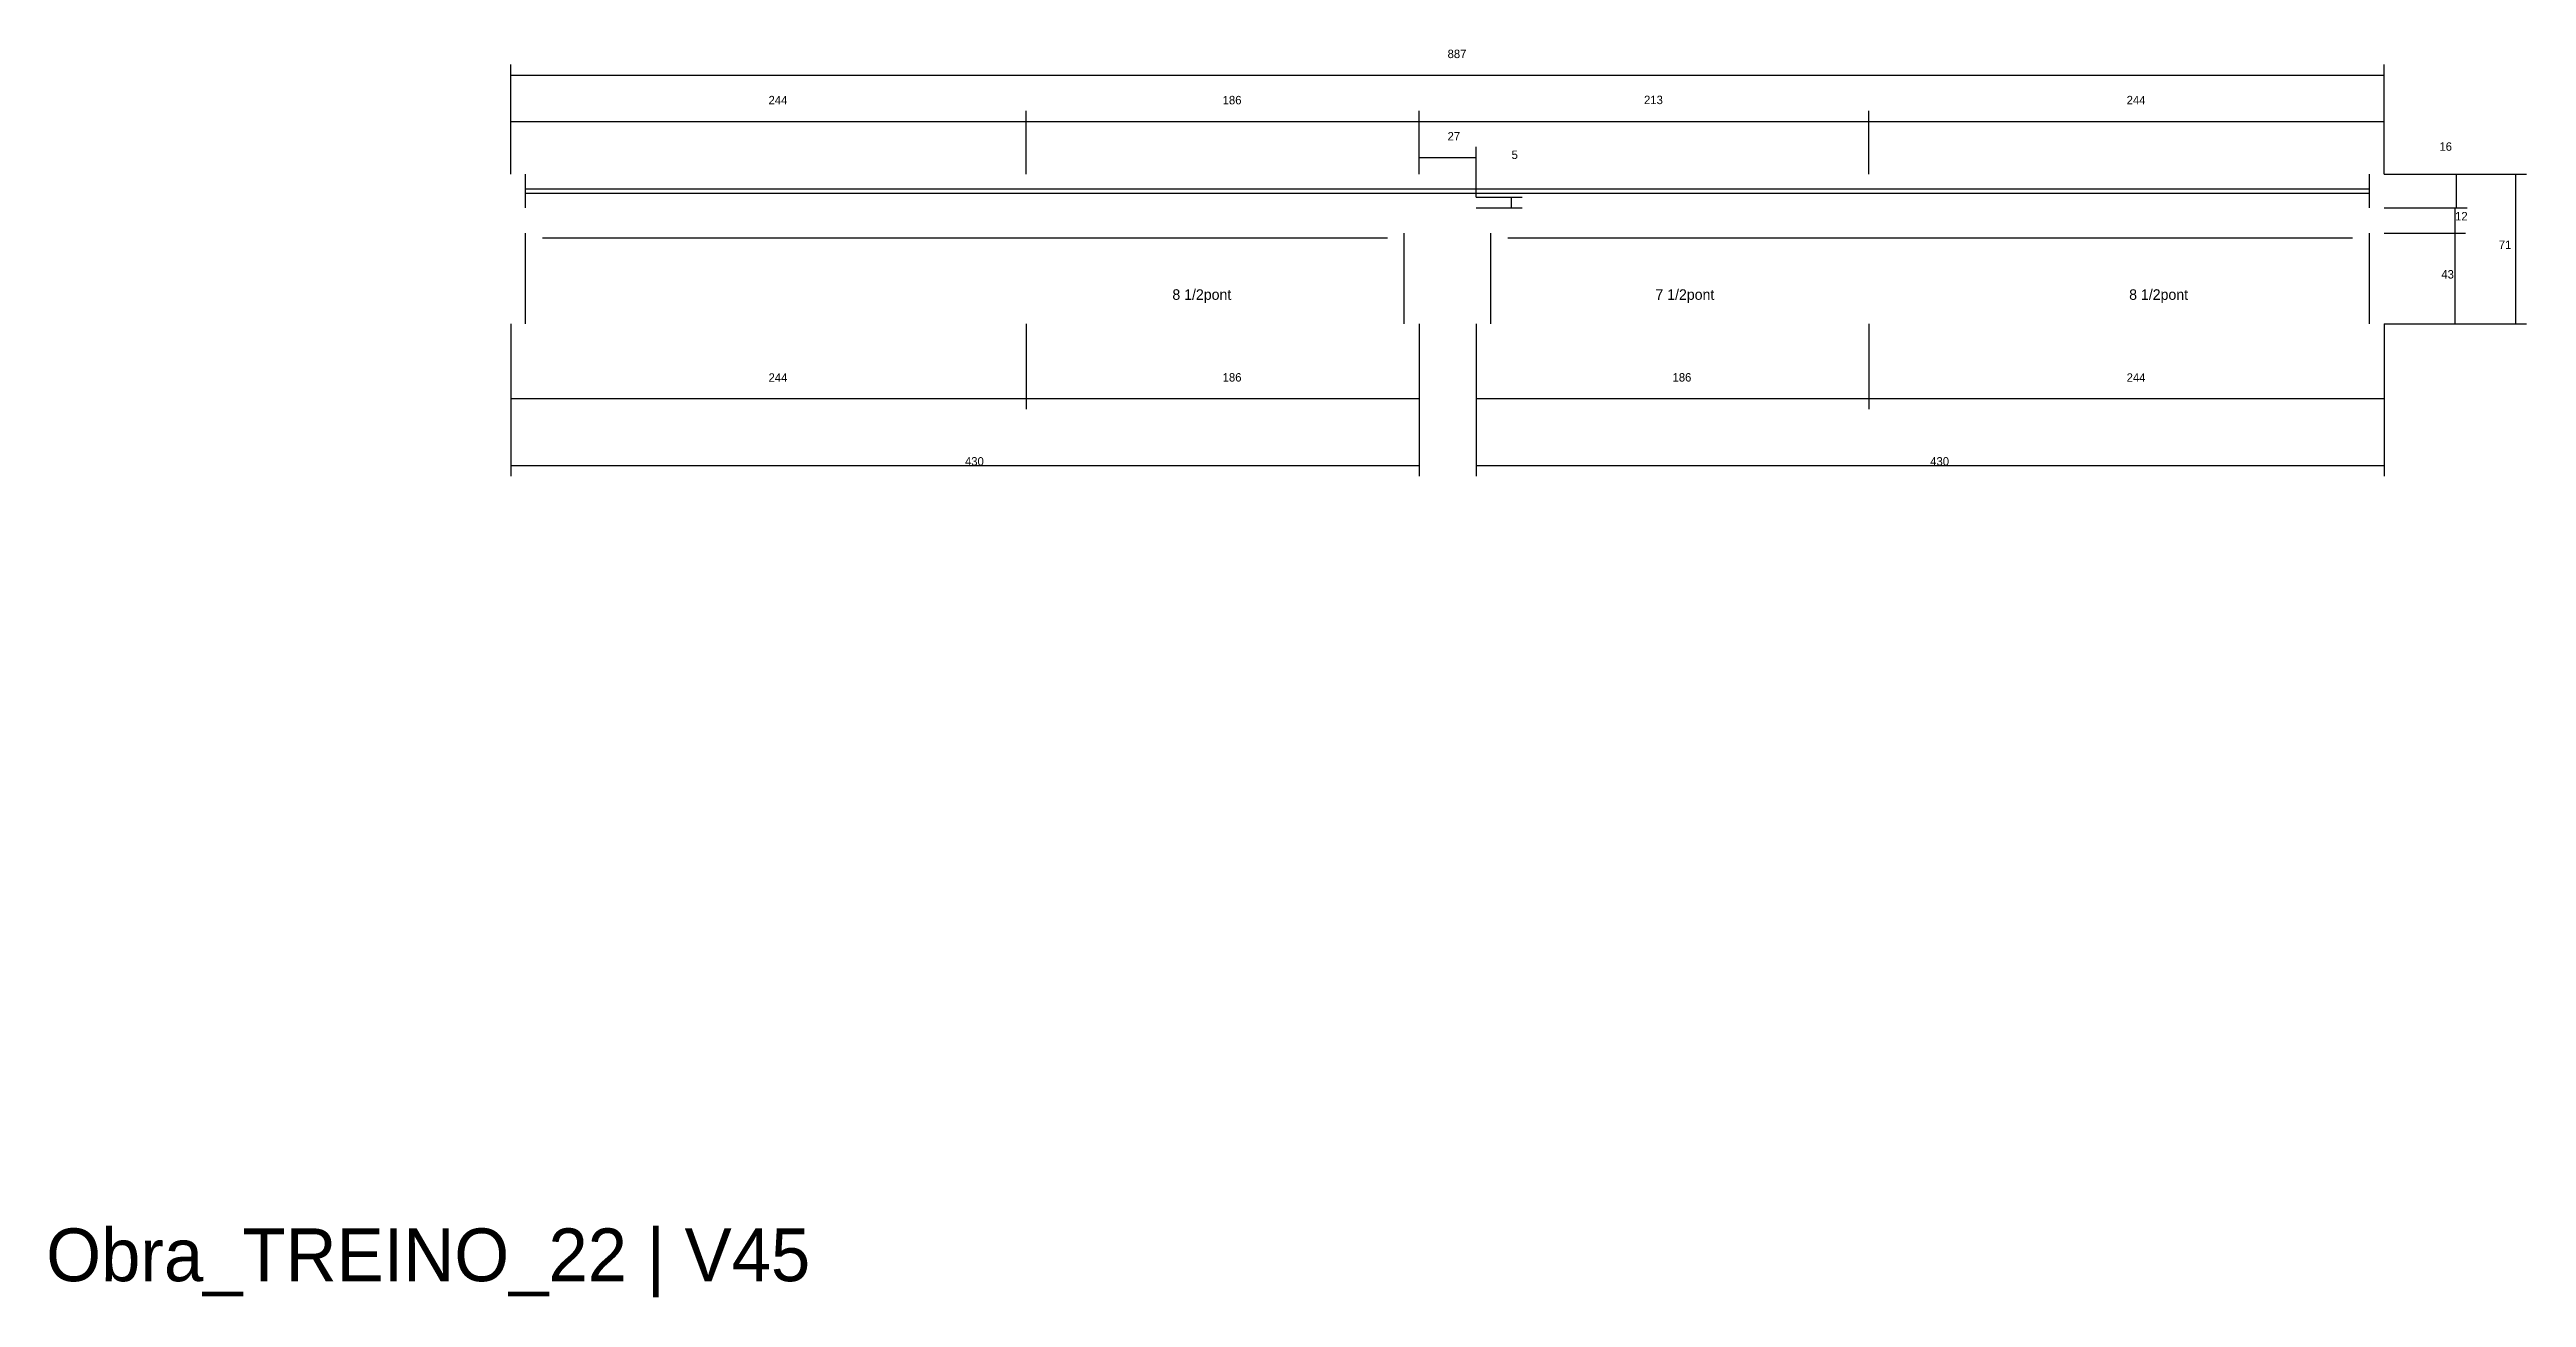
# Model space of a CAD drawing. Header units: metres. Extents: x -2848 to 21926, y -45195 to 1016.
# Drawn here: x 12802 to 13974, y -32018 to -31427 of the extents above; entities that cross this region are included whole.
import ezdxf

# ---------------------------------------------------------------- set-up
doc = ezdxf.new("R2010")
doc.units = ezdxf.units.M
for name, color, linetype in [('COTA', 4, 'Continuous'), ('LABEL_ID', 3, 'Continuous'), ('NOMENCLATURA', 7, 'Continuous'), ('SARR_2.2x7', 40, 'Continuous')]:
    doc.layers.add(name, color=color, linetype=linetype)

msp = doc.modelspace()

# ---------------------------------------------------------------- texts
at = {"layer": 'COTA'}
for s, p in [('887', (13463.5, -31430.7)), ('244', (13142, -31452.6)), ('186', (13357, -31452.6)), ('213', (13556.5, -31452.5)), ('244', (13785, -31452.6)), ('27', (13463.5, -31469.7)), ('5', (13493.8, -31478.5)), ('16', (13933.1, -31474.6)), ('12', (13940.5, -31507.6)), ('71', (13961.2, -31521.1)), ('43', (13934, -31535.1)), ('244', (13142, -31584)), ('186', (13357, -31583.9)), ('186', (13570, -31583.9)), ('244', (13785, -31584)), ('430', (13235, -31623.7)), ('430', (13692, -31623.7))]:
    msp.add_text(s, height=4, dxfattribs=at).set_placement(p)
at = {"layer": 'LABEL_ID'}
msp.add_text('Obra_TREINO_22 | V45', height=25, dxfattribs=at).set_placement((12800, -32010))
at = {"layer": 'NOMENCLATURA'}
for s, p in [('8 1/2pont', (13333.2, -31545.2)), ('7 1/2pont', (13561.9, -31545.2)), ('8 1/2pont', (13786.2, -31545.2))]:
    msp.add_text(s, height=5, dxfattribs=at).set_placement(p)

# ---------------------------------------------------------------- linework, layer by layer
at = {"layer": 'COTA'}
for p, q in [((13020, -31485.6), (13020, -31433.8)), ((13020, -31438.8), (13907, -31438.8)), ((13907, -31485.6), (13907, -31433.8)), ((13020, -31485.6), (13020, -31455.7)), ((13020, -31460.7), (13264, -31460.7)), ((13264, -31485.6), (13264, -31455.7)), ((13264, -31485.6), (13264, -31455.7)), ((13264, -31460.7), (13450, -31460.7)), ((13450, -31485.6), (13450, -31455.7)), ((13450, -31485.6), (13450, -31455.7)), ((13450, -31460.7), (13663, -31460.7)), ((13663, -31485.6), (13663, -31455.7)), ((13663, -31485.6), (13663, -31455.7)), ((13663, -31460.7), (13907, -31460.7)), ((13907, -31485.6), (13907, -31455.7)), ((13450, -31485.6), (13450, -31472.8)), ((13477, -31496.6), (13477, -31472.8)), ((13450, -31477.8), (13477, -31477.8)), ((13907, -31485.6), (13974.3, -31485.6)), ((13907, -31485.6), (13946.2, -31485.6)), ((13941.2, -31501.6), (13941.2, -31485.6)), ((13969.3, -31556.6), (13969.3, -31485.6)), ((13477, -31496.6), (13498.8, -31496.6)), ((13493.8, -31501.6), (13493.8, -31496.6)), ((13477, -31501.6), (13498.8, -31501.6)), ((13907, -31501.6), (13945.5, -31501.6)), ((13907, -31501.6), (13946.2, -31501.6)), ((13940.5, -31513.6), (13940.5, -31501.6)), ((13907, -31513.6), (13945.5, -31513.6)), ((13907, -31513.6), (13945.5, -31513.6)), ((13940.5, -31556.6), (13940.5, -31513.6)), ((13020, -31556.6), (13020, -31597)), ((13020, -31556.6), (13020, -31628.7)), ((13264, -31556.6), (13264, -31597)), ((13264, -31556.6), (13264, -31597)), ((13450, -31556.6), (13450, -31597)), ((13450, -31556.6), (13450, -31628.7)), ((13477, -31556.6), (13477, -31597)), ((13477, -31556.6), (13477, -31628.7)), ((13663, -31556.6), (13663, -31597)), ((13663, -31556.6), (13663, -31597)), ((13907, -31556.6), (13907, -31597)), ((13907, -31556.6), (13907, -31628.7)), ((13907, -31556.6), (13945.5, -31556.6)), ((13907, -31556.6), (13974.3, -31556.6)), ((13020, -31592), (13264, -31592)), ((13264, -31592), (13450, -31592)), ((13477, -31592), (13663, -31592)), ((13663, -31592), (13907, -31592)), ((13020, -31623.7), (13450, -31623.7)), ((13477, -31623.7), (13907, -31623.7))]:
    msp.add_line(p, q, dxfattribs=at)
at = {"layer": 'SARR_2.2x7'}
for p, q in [((13027, -31501.6), (13027, -31485.6)), ((13900, -31501.6), (13900, -31485.6)), ((13027, -31492.6), (13264, -31492.6)), ((13027, -31494.6), (13264, -31494.6)), ((13264, -31492.6), (13663, -31492.6)), ((13264, -31494.6), (13663, -31494.6)), ((13663, -31492.6), (13900, -31492.6)), ((13663, -31494.6), (13900, -31494.6)), ((13027, -31556.6), (13027, -31513.6)), ((13035, -31515.8), (13264, -31515.8)), ((13264, -31515.8), (13435, -31515.8)), ((13443, -31556.6), (13443, -31513.6)), ((13484, -31556.6), (13484, -31513.6)), ((13492, -31515.8), (13663, -31515.8)), ((13663, -31515.8), (13892, -31515.8)), ((13900, -31556.6), (13900, -31513.6))]:
    msp.add_line(p, q, dxfattribs=at)

msp.set_redraw_order([(e.dxf.handle, doc.entitydb.next_handle()) for e in msp.query("TEXT MTEXT ATTDEF DIMENSION ARC_DIMENSION")])  # texts and dimensions are drawn at this point

doc.saveas('drawing.dxf')
